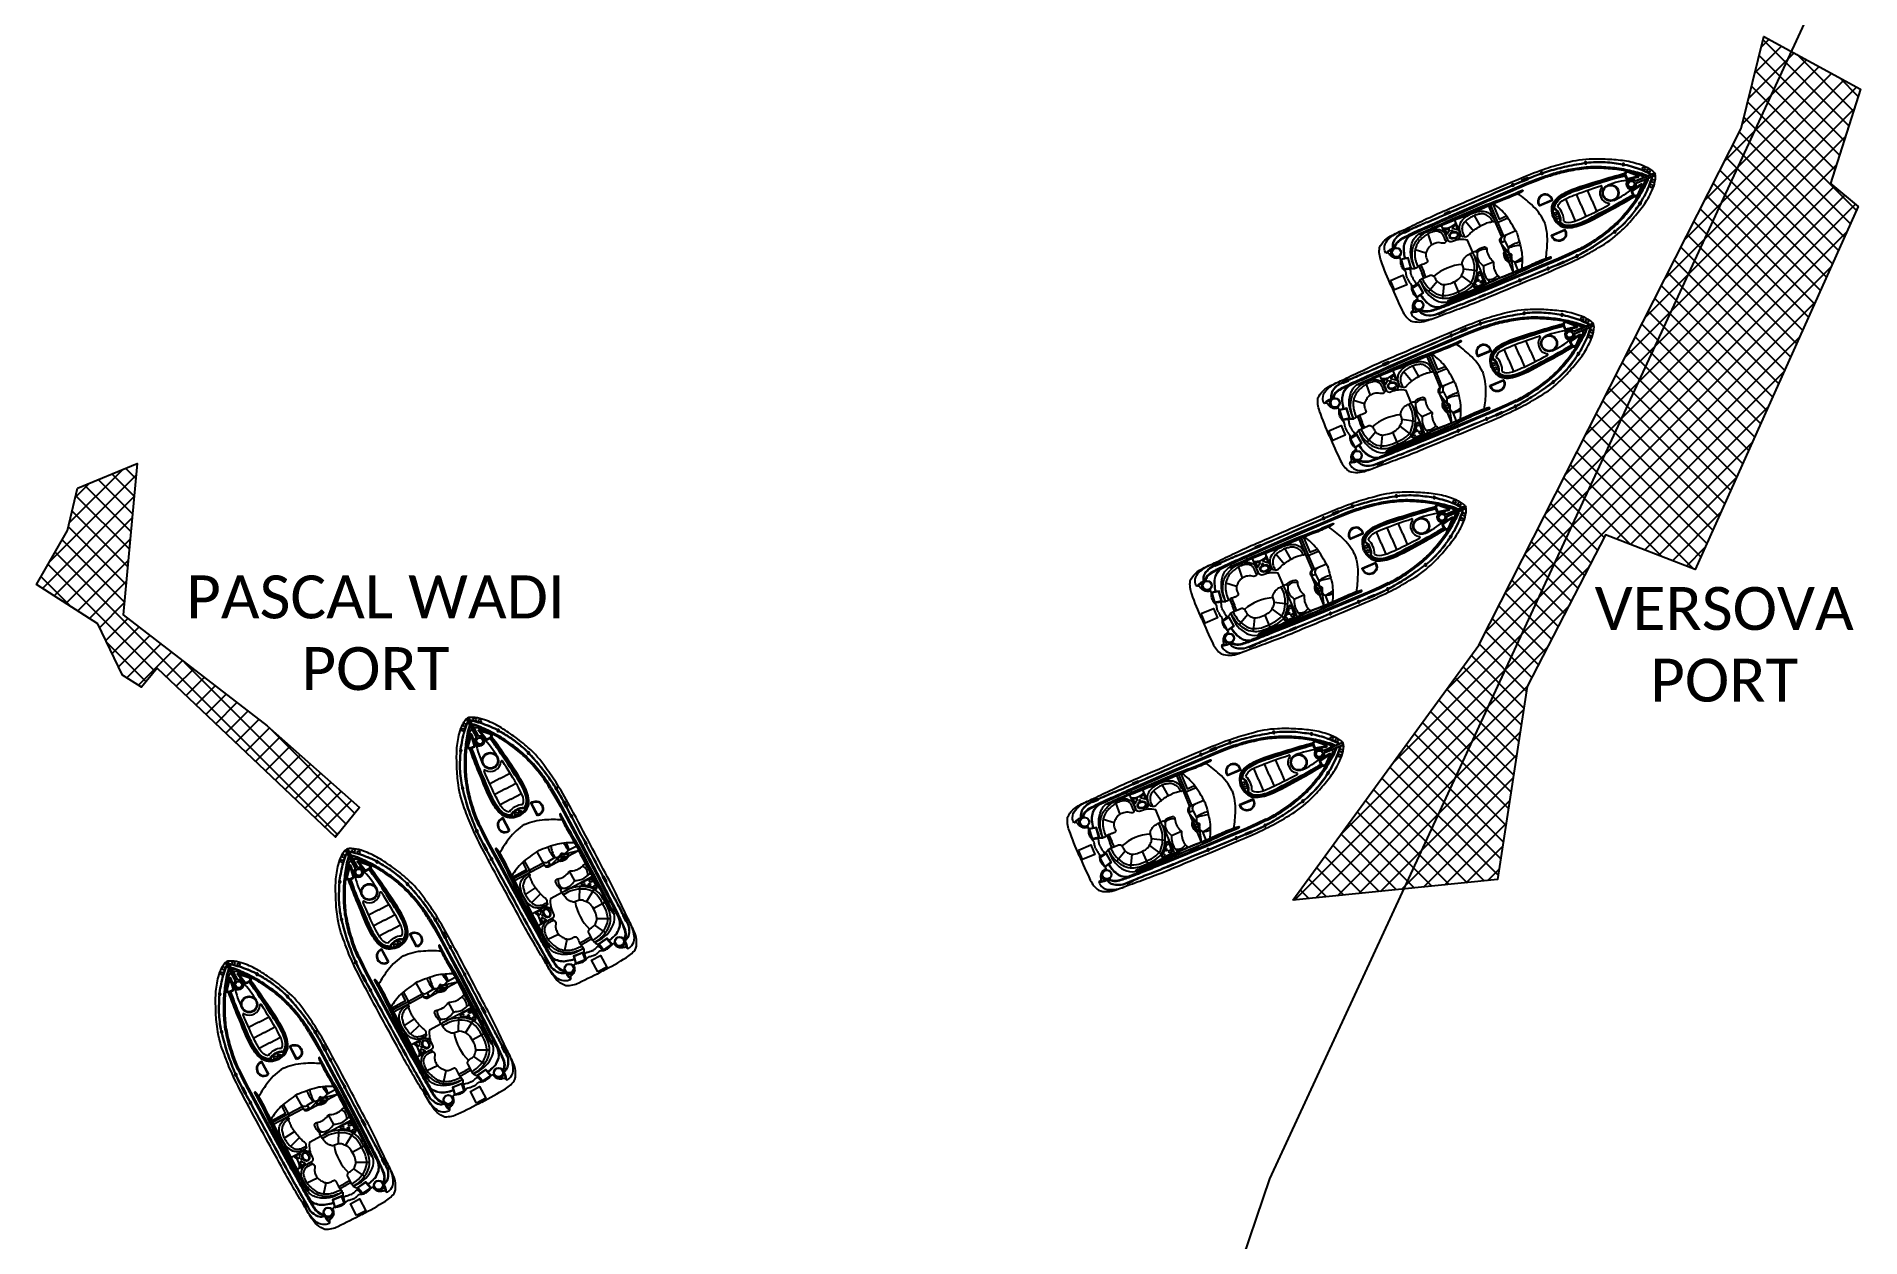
# Model space of a CAD drawing. Header units: metres. Extents: x 266585 to 279238, y 2117616 to 2127268.
# Drawn here: x 268556.5 to 268980.7, y 2117863.7 to 2118143 of the extents above; entities that cross this region are included whole.
import ezdxf

# ---------------------------------------------------------------- set-up
doc = ezdxf.new("R2010")
doc.units = ezdxf.units.M
for name, color, linetype in [('BOAT', 30, 'Continuous'), ('PORT', 5, 'Continuous'), ('PORT TEXT', 7, 'Continuous'), ('village', 3, 'Continuous')]:
    doc.layers.add(name, color=color, linetype=linetype)
doc.styles.get("Standard").update_dxf_attribs({"font": 'calibri.ttf'})

msp = doc.modelspace()

# ---------------------------------------------------------------- texts
at = {"layer": 'PORT TEXT', "char_height": 10, "attachment_point": 1}
for s, insert, width in [('\\pxqc;PASCAL WADI PORT', (268577.51, 2118017.66), 115.621), ('\\pxqc;VERSOVA PORT', (268914.69, 2118014.97), 68.636)]:
    msp.add_mtext(s, dxfattribs=dict(at, insert=insert, width=width))

# ---------------------------------------------------------------- blocks, each defined once
blk = doc.blocks.new('3')
for p, q in [((15968, 14767), (15462, 14767)), ((15968, 15258), (15484, 15258)), ((15968, 15258), (16453, 15258)), ((15968, 14767), (16474, 14767)), ((15968, 14277), (15461, 14277)), ((15968, 14277), (16475, 14277)), ((15259, 11285), (14484, 11285)), ((15259, 11192), (14484, 11192)), ((16111, 11240), (16111, 11048)), ((16111, 11048), (16516, 11165)), ((16111, 11048), (16509, 11048)), ((16707, 11116), (16547, 11058)), ((16716, 11090), (16575, 11038)), ((16600, 11048), (16882, 11048)), ((16767, 11090), (16913, 11037)), ((16776, 11116), (16940, 11056)), ((16949, 11180), (17451, 11048)), ((16973, 11048), (17451, 11048)), ((14615, 10476), (15123, 10528)), ((14686, 10050), (15190, 10197)), ((16709, 10005), (16709, 10459)), ((16160, 9828), (17451, 9828)), ((16498, 9195), (16786, 9687)), ((16732, 9000), (17261, 9307)), ((16846, 8619), (17397, 8623)), ((14565, 8385), (15056, 8357)), ((14966, 7645), (15271, 8006)), ((16554, 7976), (16809, 7478)), ((16782, 8178), (17280, 7902)), ((15658, 7614), (15968, 7614)), ((15665, 7521), (15968, 7521)), ((16200, 7614), (15968, 7614)), ((16200, 7521), (15968, 7521)), ((14685, 6707), (14679, 6695)), ((17251, 6707), (17257, 6695))]:
    blk.add_line(p, q)
for points in [[(15968, 6127, -0.01736), (14838, 6154, -0.12634), (14305, 6306, -0.172899), (14037, 6993, -0.013884), (14014, 7606, -0.008973), (13973, 8482, -0.01509), (13946, 9483, 0.002245), (13935, 11027, -0.003342), (13932, 12742, -0.016984), (13966, 13889, -0.024546), (14062, 14750, -0.067942), (14312, 15833, -0.033948), (14615, 16539, -0.022001), (14950, 17169, -0.042872), (15373, 17727, -0.059514), (15677, 17994, -0.046364), (15850, 18096, -0.104882), (15968, 18127, -0.104882)], [(14099, 8543, 0.006425), (14087, 9488, 0.002217), (14076, 11029, -0.003368), (14066, 12757, -0.024633), (14085, 13845, -0.015037), (14174, 14559, -0.025439), (14242, 14955, -0.013843), (14434, 15768, -0.040266), (14734, 16491, -0.016729), (15107, 17121, -0.029739), (15584, 17694, 0.01525), (15841, 17933, -0.132389), (15895, 17967, -0.028442), (15920, 17975, -0.028442)], [(14113, 8543, 0.006424), (14100, 9488, 0.002217), (14090, 11029, -0.003368), (14080, 12757, -0.024633), (14099, 13844, -0.015038), (14188, 14557, -0.025461), (14256, 14952, -0.013839), (14448, 15764, -0.040238), (14746, 16485, -0.016715), (15118, 17113, -0.029693), (15593, 17684, 0.015234), (15851, 17923, -0.134036), (15900, 17954, -0.024879), (15920, 17960, -0.024879)], [(14259, 13906, -0.031596), (14324, 14539, -0.004928), (14403, 14955, -0.02844), (14598, 15666, -0.042875), (14892, 16347, -0.035347), (15257, 16991, -0.024093), (15665, 17545, -0.079837), (15920, 17811)], [(14273, 13906, -0.031592), (14338, 14536, -0.004926), (14416, 14952, -0.028436), (14611, 15661, -0.042895), (14905, 16341, -0.035363), (15268, 16984, -0.024111), (15676, 17537, -0.077658), (15920, 17794, -0.077658)], [(14287, 13905, -0.031588), (14351, 14534, -0.004924), (14430, 14949, -0.028433), (14624, 15657, -0.042917), (14917, 16334, -0.035379), (15280, 16976, -0.02413), (15687, 17529, -0.075408), (15920, 17776, -0.075408)], [(14314, 13904, -0.031581), (14379, 14529, -0.00492), (14457, 14944, -0.028426), (14650, 15648, -0.042959), (14942, 16322, -0.035411), (15303, 16961, -0.028829), (15644, 17425, -0.092336), (15920, 17647, -0.080328)], [(15968, 6127, 0.01736), (17099, 6154, 0.12634), (17632, 6306, 0.172899), (17899, 6993, 0.013884), (17922, 7606, 0.008973), (17963, 8482, 0.01509), (17990, 9483, -0.002245), (18001, 11027, 0.003342), (18004, 12742, 0.016984), (17970, 13889, 0.024546), (17874, 14750, 0.067942), (17624, 15833, 0.033948), (17321, 16539, 0.022001), (16986, 17169, 0.042872), (16563, 17727, 0.059514), (16259, 17994, 0.046364), (16086, 18096, 0.104882), (15968, 18127, 0.104882)], [(17837, 8543, -0.006425), (17850, 9488, -0.002217), (17860, 11029, 0.003368), (17870, 12757, 0.024633), (17851, 13845, 0.015037), (17762, 14559, 0.025439), (17694, 14955, 0.013843), (17502, 15768, 0.040266), (17202, 16491, 0.016729), (16829, 17121, 0.029739), (16352, 17694, -0.01525), (16095, 17933, 0.132389), (16041, 17967, 0.028442), (16016, 17975, 0.028442)], [(17823, 8543, -0.006424), (17836, 9488, -0.002217), (17846, 11029, 0.003368), (17856, 12757, 0.024633), (17837, 13844, 0.015038), (17748, 14557, 0.025461), (17680, 14952, 0.013839), (17489, 15764, 0.040238), (17190, 16485, 0.016715), (16818, 17113, 0.029693), (16343, 17684, -0.015234), (16085, 17923, 0.134036), (16037, 17954, 0.024879), (16016, 17960, 0.024879)], [(17677, 13906, 0.031596), (17612, 14539, 0.004928), (17534, 14955, 0.02844), (17338, 15666, 0.042875), (17044, 16347, 0.035347), (16679, 16991, 0.024093), (16271, 17545, 0.079837), (16016, 17811)], [(17663, 13906, 0.031592), (17598, 14536, 0.004926), (17520, 14952, 0.028436), (17325, 15661, 0.042895), (17032, 16341, 0.035363), (16668, 16984, 0.024111), (16260, 17537, 0.077658), (16016, 17794, 0.077658)], [(17649, 13905, 0.031588), (17585, 14534, 0.004924), (17507, 14949, 0.028433), (17312, 15657, 0.042917), (17019, 16334, 0.035379), (16656, 16976, 0.02413), (16249, 17529, 0.075408), (16016, 17776, 0.075408)], [(17622, 13904, 0.031581), (17558, 14529, 0.00492), (17480, 14944, 0.028426), (17286, 15648, 0.042959), (16995, 16322, 0.035411), (16633, 16961, 0.028829), (16292, 17425, 0.092336), (16016, 17647, 0.080328)], [(15510, 16937), (15621, 16929, 0.382221), (15724, 16994), (15807, 17415, 0.786544), (15746, 17463), (15428, 17125, 0.616464), (15510, 16937, 3.844907)], [(16426, 16937), (16315, 16929, -0.382221), (16212, 16994), (16129, 17415, -0.786544), (16190, 17463), (16508, 17125, -0.616464), (16426, 16937, -3.844907)], [(14259, 13906), (14240, 13499), (14230, 13027), (14235, 12258), (14235, 11203), (14254, 9510, -0.002601), (14274, 8591, 0.004411), (14291, 7810, 0.013009), (14327, 7273, 0.113396), (14429, 6986, 0.146005), (14570, 6865, 1.595219)], [(14273, 13905), (14254, 13498), (14244, 13027), (14249, 12258), (14249, 11203), (14268, 9511, -0.002601), (14288, 8592, 0.004411), (14305, 7810, 0.013003), (14341, 7275, 0.113337), (14441, 6994, 0.144821), (14573, 6879, 0.138987)], [(14287, 13905), (14267, 13498), (14258, 13027), (14263, 12258), (14263, 11203), (14282, 9511, -0.002601), (14302, 8592, 0.00441), (14319, 7811, 0.012997), (14355, 7276, 0.113276), (14453, 7001, 0.142458), (14576, 6893, 0.142458)], [(14314, 13903), (14295, 13497), (14285, 13026), (14290, 12259), (14290, 11203), (14310, 9511, -0.002601), (14330, 8592, 0.00441), (14346, 7812, 0.002867), (14352, 7694, 0.002867)], [(15309, 13138), (15309, 13746, 0.483063), (14927, 13449, 0.50024), (15309, 13138, 0.418424)], [(16627, 13138), (16627, 13746, -0.483063), (17009, 13449, -0.50024), (16627, 13138, -0.418424)], [(17649, 13905), (17669, 13498), (17679, 13027), (17674, 12258), (17674, 11203), (17654, 9511, 0.002601), (17634, 8592, -0.00441), (17618, 7811, -0.012997), (17581, 7276, -0.113276), (17484, 7001, -0.142458), (17360, 6893, -0.142458)], [(17663, 13905), (17683, 13498), (17692, 13027), (17687, 12258), (17687, 11203), (17668, 9511, 0.002601), (17648, 8592, -0.004411), (17631, 7810, -0.013003), (17595, 7275, -0.113337), (17495, 6994, -0.144821), (17363, 6879, -0.138987)], [(17677, 13906), (17696, 13499), (17706, 13027), (17701, 12258), (17701, 11203), (17682, 9510, 0.002601), (17662, 8591, -0.004411), (17645, 7810, -0.013009), (17609, 7273, -0.113396), (17507, 6986, -0.146005), (17366, 6865, -1.595219)], [(17622, 13903), (17641, 13497), (17651, 13026), (17646, 12259), (17646, 11203), (17627, 9511, 0.002601), (17606, 8592, -0.00441), (17590, 7812, -0.002867), (17584, 7694, -0.002867)], [(15968, 13072, 0.096403), (15128, 12858, 0.040538), (14488, 12513, 1.92312)], [(15968, 13072, -0.096403), (16808, 12858, -0.040538), (17448, 12513, -1.92312)], [(15703, 7337), (15453, 7337, -0.202722), (14593, 7704, -0.178768), (14419, 8123, 0.010028), (14401, 8982, -0.005356), (14389, 10399, -0.016605), (14407, 11545, 0.018921), (14421, 12735, -0.925873), (14467, 12742, -0.041202), (14487, 12530, -0.024461), (14489, 11848, 0.012888), (14496, 10534, -0.019359), (14481, 9766, 0.002375), (14464, 8876, -0.006386), (14468, 8310, -0.013656), (14465, 8083, -0.862706), (14422, 8078, 0.648089)], [(14436, 8081, -0.016488), (14433, 8123, 0.010023), (14415, 8982, -0.005356), (14403, 10399, -0.016607), (14421, 11545, 0.018921), (14435, 12735, 0.01143), (14435, 12736, -0.913283), (14454, 12739, -0.041174), (14474, 12530, -0.024478), (14475, 11849, 0.012889), (14483, 10534, -0.019362), (14468, 9766, 0.002377), (14450, 8876, -0.006391), (14454, 8310, -0.013664), (14452, 8084, 0.000701), (14452, 8084, -0.819976), (14436, 8081, -0.819976)], [(16209, 7337), (16484, 7337, 0.202722), (17343, 7704, 0.178768), (17517, 8123, -0.010028), (17535, 8982, 0.005356), (17547, 10399, 0.016605), (17529, 11545, -0.018921), (17515, 12735, 0.925873), (17469, 12742, 0.041202), (17449, 12530, 0.024461), (17448, 11848, -0.012888), (17440, 10534, 0.019359), (17455, 9766, -0.002375), (17473, 8876, 0.006386), (17468, 8310, 0.013656), (17471, 8083, 0.862706), (17514, 8078, -0.648089)], [(17500, 8081, 0.016488), (17503, 8123, -0.010023), (17522, 8982, 0.005356), (17533, 10399, 0.016607), (17516, 11545, -0.018921), (17501, 12735, -0.01143), (17501, 12736, 0.913283), (17482, 12739, 0.041174), (17463, 12530, 0.024478), (17461, 11849, -0.012889), (17454, 10534, 0.019362), (17469, 9766, -0.002377), (17486, 8876, 0.006391), (17482, 8310, 0.013664), (17485, 8084, -0.000701), (17485, 8084, 0.819976), (17500, 8081, 0.819976)], [(15968, 11837, 0.033687), (15117, 11708, 0.051879), (14484, 11431, 1.92312)], [(15890, 11827), (15890, 11428, 0.462925), (16111, 11240), (16433, 11260)], [(15968, 11837, -0.033687), (16819, 11708, -0.051879), (17452, 11431, -1.92312)], [(15890, 11428), (15890, 11255, 0.545737), (16111, 11112, 0.282905)], [(15890, 11255), (15890, 11192, 0.516839), (16111, 11048, 0.282905)], [(16029, 9960, -0.164009), (15991, 10360, -0.407559), (16120, 10414, 0.20466), (16640, 10437, -0.28657), (16778, 10441, 0.198759), (17315, 10404, -0.45148), (17447, 10380, -1.463971)], [(16017, 9822, -0.291269), (16031, 9962, -0.299867), (16120, 9974, 0.273478), (16640, 9983, -0.28657), (16778, 9987, 0.198759), (17315, 9951, -0.45148), (17447, 9926, -1.463971)], [(16017, 9822), (15456, 9822, 0.158322), (15267, 9218, -0.417676), (15128, 9062), (14467, 9062)], [(14478, 9640), (15066, 9640, -0.406088), (15274, 9347)], [(16209, 7337), (16201, 7447), (16199, 7780, -0.448043), (16355, 7939, 0.025561), (16524, 7967, 0.15676), (16694, 8068, 0.144288), (16785, 8185, 0.079427), (16845, 8458, 0.054179), (16830, 8771, 0.127294), (16729, 9003, -0.025195), (16615, 9133, 0.112656), (16496, 9195, 0.061652), (16330, 9221, -0.222278), (16204, 9276, -0.049109), (16118, 9377, -0.09997), (16052, 9503, -0.045992), (16023, 9712), (16017, 9822)], [(14099, 8543, -0.002942), (14109, 7856, 0.002013), (14118, 7419, 0.130442), (14196, 7108, 0.261246), (14560, 6796, 0.209197)], [(14113, 8543, -0.002941), (14123, 7857, 0.002014), (14132, 7419, 0.130992), (14209, 7113, 0.261832), (14563, 6810, 0.261832)], [(17823, 8543, 0.002941), (17813, 7857, -0.002014), (17804, 7419, -0.130992), (17728, 7113, -0.261832), (17373, 6810, -0.261832)], [(17837, 8543, 0.002942), (17827, 7856, -0.002013), (17818, 7419, -0.130442), (17740, 7108, -0.261246), (17376, 6796, -0.209197)], [(15148, 7123, -0.043334), (14832, 7204, -0.18333), (14416, 7523, -0.123985), (14329, 7900, 0.015377), (14309, 8173)], [(15145, 7110, -0.043195), (14828, 7191, -0.183415), (14404, 7516, -0.094511), (14319, 7806)], [(16789, 7123, 0.043334), (17104, 7204, 0.18333), (17520, 7523, 0.123985), (17607, 7900, -0.015377), (17627, 8173)], [(16792, 7110, 0.043195), (17108, 7191, 0.183415), (17532, 7516, 0.094511), (17617, 7806)], [(14623, 6459, -0.164393), (14408, 6486, -0.188684), (14159, 6722, -0.10758), (14019, 7335)], [(17313, 6459, 0.164393), (17529, 6486, 0.188684), (17777, 6722, 0.10758), (17917, 7335)]]:
    blk.add_lwpolyline(points, format="xyb")
for points in [[(15920, 17243), (15920, 18087)], [(15920, 18087), (15920, 17236)], [(16016, 18087), (16016, 17236)], [(16016, 17243), (16016, 18087)], [(14061, 13154), (14037, 13154), (14037, 12891), (14063, 12891)], [(14076, 12891), (14095, 12891), (14095, 13154), (14075, 13154)], [(17860, 12891), (17842, 12891), (17842, 13154), (17862, 13154)], [(17875, 13154), (17899, 13154), (17899, 12891), (17874, 12891)], [(14515, 11449), (14515, 11377), (15160, 11377), (15160, 11717)], [(15890, 11192), (15259, 11192), (15259, 11737)], [(15890, 11285), (15259, 11285)], [(17067, 11264), (17452, 11259)], [(14086, 9609), (14068, 9609), (14068, 9357), (14090, 9357)], [(14104, 9357), (14117, 9357), (14117, 9609), (14100, 9609)], [(17833, 9357), (17819, 9357), (17819, 9609), (17836, 9609)], [(17850, 9609), (17868, 9609), (17868, 9357), (17846, 9357)], [(14111, 7762), (14086, 7762), (14086, 7507), (14116, 7507)], [(14130, 7507), (14139, 7507), (14139, 7762), (14125, 7762)], [(17806, 7507), (17797, 7507), (17797, 7762), (17812, 7762)], [(17825, 7762), (17850, 7762), (17850, 7507), (17820, 7507)]]:
    blk.add_lwpolyline(points)
for points in [[(15512, 16972), (15626, 16964, 0.383069), (15690, 17002), (15774, 17428, 0.853636), (15769, 17437), (15454, 17102, 0.613527)], [(16424, 16972), (16311, 16964, -0.383069), (16246, 17002), (16162, 17428, -0.853636), (16167, 17437), (16482, 17102, -0.613527)], [(15282, 13161), (15282, 13724, 0.460147), (14955, 13448, 0.47706)], [(16654, 13161), (16654, 13724, -0.460147), (16981, 13448, -0.47706)], [(16942, 9799, 0.917705), (16944, 9656, -0.209704), (17282, 9330, 0.850912), (17403, 9348), (17403, 9679, 0.435659), (17310, 9777)]]:
    blk.add_lwpolyline(points, format="xyb", close=True)
for points in [[(14753, 9417), (14668, 9620), (14885, 9592)], [(14753, 9310), (14668, 9108), (14885, 9136)], [(15542, 6884), (15602, 7202), (15175, 7247), (15104, 6927)], [(15531, 6898), (15586, 7190), (15186, 7232), (15121, 6939)], [(16394, 6884), (16334, 7202), (16761, 7247), (16832, 6927)], [(16405, 6898), (16351, 7190), (16751, 7232), (16815, 6939)], [(15751, 6190), (15751, 6747), (16185, 6747), (16185, 6190)]]:
    blk.add_lwpolyline(points, close=True)
for centre, radius in [((15572, 17779), 56.4), ((15730, 17935), 62.8), ((16206, 17935), 62.8), ((16365, 17779), 56.4), ((15955, 17042), 139), ((15982, 17042), 139), ((15968, 16104), 341), ((15968, 16104), 341), ((15968, 16104), 314), ((15968, 16104), 314), ((15874, 13634), 55), ((16063, 13634), 55), ((14851, 9364), 29.4), ((16957, 9728), 54.8), ((17179, 9578), 35.5), ((17302, 9689), 54.8), ((17339, 9377), 54.8), ((14772, 6883), 196), ((14772, 6883), 182), ((17164, 6883), 196), ((17164, 6883), 182)]:
    blk.add_circle(centre, radius)
for centre, radius, start, end in [((15968, 18020), 82.1, 53.90736, 126.09264), ((15968, 18020), 82.1, 53.90736, 126.09264), ((15081, 17062), 42.7, 70.23043, 225.37248), ((15081, 17062), 42.7, 244.01024, 51.59266), ((19250, 16002), 3624, 163.32738, 178.39819), ((15955, 17042), 204, 99.88397, 72.33353), ((15982, 17042), 204, 107.66647, 80.11603), ((12687, 16002), 3624, 1.60181, 16.67262), ((16856, 17062), 42.7, 128.40734, 295.98976), ((16856, 17062), 42.7, 314.62752, 109.76957), ((14404, 15632), 42.7, 81.61585, 249.71152), ((14404, 15632), 42.7, 268.34658, 62.98079), ((15568, 15839), 36.3, 29.19461, 175.66235), ((15956, 16061), 410, 209.93923, 271.74035), ((15981, 16061), 410, 268.25965, 330.06077), ((16368, 15839), 36.3, 4.33765, 150.80539), ((17533, 15632), 42.7, 117.01921, 271.65342), ((17533, 15632), 42.7, 290.28848, 98.38415), ((14085, 13775), 42.7, 91.31956, 261.72615), ((14085, 13775), 42.7, 280.38504, 72.66067), ((15916, 13389), 521, 84.27352, 120.87586), ((15910, 13368), 414, 81.28846, 129.03821), ((15910, 13368), 386, 81.28846, 132.49558), ((16027, 13368), 414, 50.96179, 98.71154), ((16020, 13389), 521, 59.12414, 95.72648), ((16027, 13368), 386, 47.50442, 98.71154), ((17852, 13775), 42.7, 107.33933, 259.61496), ((17852, 13775), 42.7, 278.27385, 88.68044), ((14070, 12461), 42.7, 95.0301, 265.12922), ((14070, 12461), 42.7, 283.78939, 76.36993), ((17866, 12461), 42.7, 103.63007, 256.21061), ((17866, 12461), 42.7, 274.87078, 84.9699), ((16746, 11816), 638, 240.62497, 253.97599), ((16746, 11816), 638, 259.94911, 264.18902), ((16902, 11220), 223, 176.11544, 176.38475), ((16902, 11220), 223, 185.60252, 211.59538), ((16742, 11222), 62.3, 10.8023, 169.14786), ((16741, 11103), 29.9, 180, 0), ((16581, 11220), 223, 328.40462, 356.0447), ((16746, 11816), 638, 274.90249, 281.24181), ((16581, 11220), 223, 3.61525, 3.88456), ((16746, 11816), 638, 285.4342, 300.19), ((17857, 11177), 42.7, 101.222, 257.47113), ((17857, 11177), 42.7, 276.09534, 82.5978), ((16458, 10167), 404, 143.20002, 207.40418), ((16960, 10167), 404, 326.62445, 34.77194), ((14111, 9364), 562, 327.46856, 29.35604), ((18206, 8564), 2009, 160.89952, 198.3721), ((15190, 6739), 633, 165.99567, 206.33128), ((14772, 6883), 238, 225.77259, 10.67419), ((14772, 6883), 210, 243.7243, 10.67419), ((17164, 6883), 238, 169.32581, 314.22741), ((17164, 6883), 210, 169.32581, 296.2757), ((16746, 6739), 633, 333.66872, 14.00433), ((15233, 6626), 633, 172.12538, 195.35791), ((16703, 6626), 633, 344.64209, 7.87462)]:
    blk.add_arc(centre, radius, start, end)
for start_param, end_param in [(0.830012, 1.576846), (4.712389, 5.232342)]:
    blk.add_ellipse((16750, 11264), major_axis=(0, 745), ratio=0.425319, start_param=start_param, end_param=end_param)
for centre, major_axis, ratio in [((16741, 11103), (254, 0), 0.533092), ((15045, 9368), (9, 195), 0.758117)]:
    blk.add_ellipse(centre, major_axis=major_axis, ratio=ratio)
for points, knots in [([(15968, 13487), (15732, 13507), (15484, 13592), (15248, 14016), (15219, 14267), (15199, 14975), (15273, 15428), (15346, 16250), (15392, 16600), (15444, 16963)], [0, 0, 0, 0, 0.0462196, 0.0462196, 0.0924392, 0.0924392, 0.1947325, 0.1947325, 0.2709084, 0.2709084, 0.2709084, 0.2709084]), ([(15969, 13501), (15726, 13521), (15478, 13616), (15250, 14057), (15229, 14313), (15218, 15025), (15289, 15480), (15364, 16281), (15407, 16611), (15456, 16954)], [0, 0, 0, 0, 0.0480884, 0.0480884, 0.0961768, 0.0961768, 0.1985377, 0.1985377, 0.2704106, 0.2704106, 0.2704106, 0.2704106]), ([(15649, 13652), (15601, 13675), (15412, 13793), (15236, 14361), (15332, 15175), (15389, 16086), (15474, 16690), (15509, 16937)], [0.0234044, 0.0234044, 0.0234044, 0.0234044, 0.0350942, 0.0739111, 0.138251, 0.2165713, 0.2709084, 0.2709084, 0.2709084, 0.2709084]), ([(15973, 13542), (15725, 13563), (15488, 13664), (15279, 14119), (15266, 14382), (15267, 15105), (15336, 15571), (15414, 16347), (15454, 16644), (15496, 16939)], [0, 0, 0, 0, 0.0508337, 0.0508337, 0.1016674, 0.1016674, 0.2060328, 0.2060328, 0.2709084, 0.2709084, 0.2709084, 0.2709084]), ([(15649, 13689), (15563, 13734), (15491, 13794), (15341, 14062), (15312, 14307), (15306, 14741), (15331, 14954), (15389, 15603), (15418, 16042), (15493, 16627), (15515, 16780), (15537, 16933)], [0.0248254, 0.0248254, 0.0248254, 0.0248254, 0.0474598, 0.0474598, 0.0949196, 0.0949196, 0.1423794, 0.1423794, 0.237299, 0.237299, 0.2709084, 0.2709084, 0.2709084, 0.2709084]), ([(15963, 13542), (16212, 13563), (16448, 13664), (16658, 14119), (16670, 14382), (16669, 15105), (16600, 15571), (16522, 16347), (16482, 16644), (16441, 16939)], [0, 0, 0, 0, 0.0508337, 0.0508337, 0.1016674, 0.1016674, 0.2060328, 0.2060328, 0.2709084, 0.2709084, 0.2709084, 0.2709084]), ([(15967, 13501), (16210, 13521), (16458, 13616), (16686, 14057), (16707, 14313), (16718, 15025), (16647, 15480), (16572, 16281), (16529, 16611), (16480, 16954)], [0, 0, 0, 0, 0.0480884, 0.0480884, 0.0961768, 0.0961768, 0.1985377, 0.1985377, 0.2704106, 0.2704106, 0.2704106, 0.2704106]), ([(15968, 13487), (16204, 13507), (16453, 13592), (16688, 14016), (16717, 14267), (16737, 14975), (16664, 15428), (16591, 16250), (16544, 16600), (16493, 16963)], [0, 0, 0, 0, 0.0462196, 0.0462196, 0.0924392, 0.0924392, 0.1947325, 0.1947325, 0.2709084, 0.2709084, 0.2709084, 0.2709084]), ([(16287, 13652), (16335, 13675), (16525, 13793), (16700, 14361), (16604, 15175), (16547, 16086), (16462, 16690), (16427, 16937)], [0.0234044, 0.0234044, 0.0234044, 0.0234044, 0.0350942, 0.0739111, 0.138251, 0.2165713, 0.2709084, 0.2709084, 0.2709084, 0.2709084]), ([(16287, 13689), (16373, 13734), (16445, 13794), (16596, 14062), (16624, 14307), (16630, 14741), (16605, 14954), (16547, 15603), (16518, 16042), (16443, 16627), (16421, 16780), (16400, 16933)], [0.0248254, 0.0248254, 0.0248254, 0.0248254, 0.0474598, 0.0474598, 0.0949196, 0.0949196, 0.1423794, 0.1423794, 0.237299, 0.237299, 0.2709084, 0.2709084, 0.2709084, 0.2709084]), ([(15649, 13836), (15408, 13994), (15463, 14437), (15459, 14880), (15499, 15460), (15532, 15842)], [0.0313661, 0.0313661, 0.0313661, 0.0313661, 0.1084744, 0.1084744, 0.1920729, 0.1920729, 0.1920729, 0.1920729]), ([(16287, 13836), (16528, 13994), (16473, 14437), (16478, 14880), (16438, 15460), (16404, 15842)], [0.0313661, 0.0313661, 0.0313661, 0.0313661, 0.1084744, 0.1084744, 0.1920729, 0.1920729, 0.1920729, 0.1920729]), ([(16967, 11103), (16967, 11131), (16932, 11170), (16732, 11234), (16533, 11172), (16501, 11059), (16647, 10979), (16901, 11012), (16967, 11066), (16967, 11103)], [0, 0, 0, 0, 1.031451, 1.031451, 2.992455, 2.992455, 4.95346, 4.95346, 6.283185, 6.283185, 6.283185, 6.283185]), ([(15052, 9535), (14987, 9538), (14916, 9443), (14934, 9243), (15011, 9180), (15140, 9235), (15185, 9361), (15132, 9502), (15091, 9534), (15052, 9535)], [0, 0, 0, 0, 1.743273, 1.743273, 3.486547, 3.486547, 5.22982, 5.22982, 6.283185, 6.283185, 6.283185, 6.283185]), ([(16201, 7447), (16516, 7472), (16799, 7555), (17218, 7923), (17295, 8203), (17283, 8817), (17280, 9139), (16921, 9535), (16618, 9678), (16234, 9723), (16133, 9718), (16023, 9712)], [0, 0, 0, 0, 0.0684102, 0.0684102, 0.1368204, 0.1368204, 0.2052306, 0.2052306, 0.2736407, 0.2736407, 0.2974604, 0.2974604, 0.2974604, 0.2974604]), ([(15968, 7083), (15929, 7084), (15864, 7085), (15768, 7105), (15689, 7142), (15639, 7120), (15620, 7111)], [0, 0, 0, 0, 0.00840925, 0.01405459, 0.02148076, 0.02583256, 0.02583256, 0.02583256, 0.02583256]), ([(15968, 7083), (16007, 7084), (16072, 7085), (16168, 7105), (16247, 7142), (16297, 7120), (16316, 7111)], [0, 0, 0, 0, 0.00840925, 0.01405459, 0.02148076, 0.02583256, 0.02583256, 0.02583256, 0.02583256])]:
    blk.add_open_spline(points, degree=3, knots=knots)
for points in [[(16384, 11788), (16361, 11630), (16361, 11448), (16406, 11260)], [(17133, 11590), (17134, 11485), (17123, 11373), (17096, 11260)]]:
    blk.add_open_spline(points, degree=3)
for points in [[(15046, 11077), (15099, 11081), (15166, 11095), (15162, 11159), (15052, 11172), (14839, 11120), (14632, 10955), (14528, 10686), (14498, 10423), (14541, 10108), (14677, 9833), (14836, 9713), (15089, 9658), (15202, 9664), (15248, 9693), (15224, 9747), (15165, 9753), (14962, 9778), (14826, 9849), (14723, 9975), (14661, 10121), (14625, 10316), (14616, 10504), (14645, 10676), (14703, 10848), (14826, 10978), (14985, 11065), (15046, 11077)], [(15242, 9728), (15284, 9784), (15301, 9859), (15256, 9987), (15219, 10089), (15176, 10257), (15125, 10513), (15113, 10650), (15108, 10792), (15116, 10904), (15133, 11003), (15134, 11082)], [(16209, 7337), (16522, 7376), (16865, 7508), (17113, 7684), (17315, 7972), (17390, 8261), (17396, 8665), (17355, 9089), (17199, 9393), (16901, 9625), (16608, 9762), (16270, 9827), (16017, 9822)], [(15136, 8973), (15186, 8923), (15176, 8825), (15107, 8721), (15061, 8595), (15050, 8401), (15082, 8264), (15183, 8106), (15276, 8002), (15438, 7944), (15553, 7941), (15632, 7930), (15661, 7872), (15664, 7739), (15672, 7484), (15681, 7356), (15539, 7346), (15273, 7387), (15079, 7462), (14874, 7581), (14702, 7758), (14590, 7948), (14518, 8142), (14475, 8343), (14471, 8559), (14511, 8775), (14572, 8883), (14659, 8974), (14821, 9056), (14930, 9062), (15065, 9062), (15139, 9040), (15136, 8973), (15072, 8963), (14926, 8967), (14800, 8947), (14687, 8877), (14611, 8786), (14574, 8652), (14564, 8398), (14608, 8189), (14676, 8002), (14755, 7851), (14833, 7757), (14949, 7656), (15107, 7567), (15233, 7520), (15384, 7487), (15510, 7473), (15599, 7466), (15666, 7458), (15685, 7420)], [(15968, 6876), (15852, 6882), (15776, 6899), (15676, 6923), (15593, 6891), (15412, 6853), (15219, 6882), (15120, 6923), (15057, 6932), (14965, 6919)], [(15703, 7337), (15662, 7244), (15622, 7119), (15577, 6884)], [(15968, 6876), (16084, 6882), (16160, 6899), (16260, 6923), (16343, 6891), (16524, 6853), (16718, 6882), (16816, 6923), (16880, 6932), (16971, 6919)], [(16209, 7337), (16274, 7244), (16314, 7119), (16359, 6884)], [(14949, 6725), (14889, 6660), (14751, 6592), (14670, 6567), (14631, 6512), (14623, 6459)], [(16987, 6725), (17047, 6660), (17185, 6592), (17266, 6567), (17305, 6512), (17313, 6459)]]:
    blk.add_spline(points, degree=3)

# ---------------------------------------------------------------- hatches: boundary and pattern name
at = {"layer": 'PORT'}
h = msp.add_hatch(dxfattribs=at)
h.set_pattern_fill('ANSI37', color=256)
h.paths.add_polyline_path([(268980.17, 2118103.48), (268973.76, 2118108.82), (268980.71, 2118130.72), (268958.25, 2118143.01), (268952.91, 2118121.64), (268891.96, 2118001.43), (268848.66, 2117942.13), (268896.24, 2117946.93), (268903.19, 2117991.81), (268921.36, 2118027.08), (268942.21, 2118019.06)])
h = msp.add_hatch(dxfattribs=at)
h.set_pattern_fill('ANSI37', color=256)
h.paths.add_polyline_path([(268576.65, 2118008.47), (268579.93, 2118043.72), (268565.99, 2118037.98), (268563.7, 2118028.14), (268556.48, 2118015.52), (268570.76, 2118006.44), (268576.5, 2117994.47), (268580.93, 2117991.68), (268584.54, 2117996.11), (268626.04, 2117956.76), (268631.62, 2117963.65), (268610.13, 2117982.67)])

# ---------------------------------------------------------------- linework, layer by layer
at = {"layer": 'PORT', "flags": 128}
for points in [[(268848.66, 2117942.13), (268891.96, 2118001.43), (268952.91, 2118121.64), (268958.25, 2118143.01), (268980.71, 2118130.72), (268973.76, 2118108.82), (268980.17, 2118103.48), (268942.21, 2118019.06), (268921.36, 2118027.08), (268903.19, 2117991.81), (268896.24, 2117946.93)], [(268565.99, 2118037.98), (268579.93, 2118043.72), (268576.65, 2118008.47), (268610.13, 2117982.67), (268631.62, 2117963.65), (268626.04, 2117956.76), (268584.54, 2117996.11), (268580.93, 2117991.68), (268576.5, 2117994.47), (268570.76, 2118006.44), (268556.48, 2118015.52), (268563.7, 2118028.14)]]:
    msp.add_lwpolyline(points, close=True, dxfattribs=at)
at = {"layer": 'village', "color": 3}
msp.add_polyline3d([(269068.67, 2125976.26, 0), (269064.21, 2125873.68, 0), (269403.19, 2125744.33, 0), (269537, 2125722.03, 0), (269630.67, 2125619.44, 0), (269612.83, 2125432.11, 0), (269670.81, 2125338.44, 0), (269840.3, 2125284.92, 0), (269840.3, 2125079.75, 0), (270232.8, 2124874.58, 0), (271066.88, 2124896.88, 0), (271606.57, 2124531.13, 0), (271624.41, 2124424.09, 0), (271718.08, 2124290.28, 0), (271762.68, 2124250.14, 0), (271767.14, 2124085.11, 0), (271914.33, 2123946.84, 0), (272039.22, 2124156.47, 0), (272039.22, 2124276.9, 0), (272213.17, 2124285.82, 0), (272440.64, 2124459.77, 0), (272748.4, 2124428.55, 0), (272953.58, 2124383.94, 0), (273156.96, 2124290.28, 0), (273264.01, 2124102.95, 0), (273344.3, 2123964.68, 0), (273415.66, 2123924.54, 0), (273451.34, 2123808.57, 0), (273625.29, 2123821.95, 0), (273607.45, 2123763.97, 0), (274013.34, 2123768.43, 0), (274053.48, 2124201.07, 0), (274365.7, 2124196.61, 0), (274379.08, 2123866.55, 0), (274312.18, 2123857.63, 0), (274316.64, 2123639.08, 0), (274512.89, 2123621.24, 0), (274624.4, 2123697.06, 0), (274985.68, 2123710.44, 0), (274981.22, 2123576.63, 0), (275092.73, 2123420.52, 0), (275213.15, 2123344.7, 0), (275324.66, 2123309.02, 0), (275456.68, 2123309.02, 0), (275492.37, 2123585.55, 0), (275737.68, 2123581.09, 0), (275791.21, 2123607.86, 0), (276500.39, 2123607.86, 0), (276620.82, 2123532.03, 0), (276776.93, 2123478.51, 0), (277006.63, 2123491.89, 0), (277363.45, 2123451.75, 0), (277885.31, 2123449.96, 0), (278135.08, 2123347.38, 0), (278349.18, 2123284.93, 0), (278532.05, 2123249.25, 0), (278755.06, 2123213.57, 0), (278911.17, 2123102.06, 0), (279022.68, 2122941.49, 0), (279085.12, 2122807.68, 0), (279156.49, 2122705.09, 0), (279223.39, 2122660.49, 0), (279181.99, 2122370.03, 0), (279238.38, 2122130.39, 0), (279125.6, 2121637, 0), (278871.86, 2121397.36, 0), (278364.38, 2120354.2, 0), (278390.65, 2120266.63, 0), (278258.63, 2120238.32, 0), (278109.95, 2120125.33, 0), (277913.7, 2120119.38, 0), (277717.45, 2120190.75, 0), (277443.89, 2120279.95, 0), (277081.12, 2120416.73, 0), (276855.13, 2120535.67, 0), (276694.56, 2120678.4, 0), (276587.51, 2120833.03, 0), (276492.36, 2121029.28, 0), (276474.52, 2121249.32, 0), (276462.62, 2121641.82, 0), (275927.39, 2121588.3, 0), (275671.67, 2121618.04, 0), (275213.75, 2121516.94, 0), (274898.55, 2121481.25, 0), (274880.71, 2121576.41, 0), (274714.19, 2121588.3, 0), (274654.72, 2121677.51, 0), (274642.83, 2121826.18, 0), (274506.05, 2121802.39, 0), (274333.58, 2121748.87, 0), (274155.17, 2121701.29, 0), (273994.6, 2121701.29, 0), (273881.61, 2121772.66, 0), (273756.72, 2121867.81, 0), (273524.79, 2121903.49, 0), (273322.59, 2121986.75, 0), (273007.39, 2122028.38, 0), (272698.15, 2122046.22, 0), (272588.13, 2122067.63, 0), (272534.6, 2122109.26, 0), (272463.24, 2122115.21, 0), (272385.93, 2121996.27, 0), (271761.49, 2121972.48, 0), (271737.7, 2121776.23, 0), (271666.34, 2121645.39, 0), (271577.13, 2121556.19, 0), (271452.24, 2121466.98, 0), (271333.3, 2121312.36, 0), (271297.62, 2121026.9, 0), (270441.24, 2120199.07, 0), (269781.12, 2119533, 0), (269461.77, 2119114.33, 0), (269241.73, 2118870.5, 0), (269110.89, 2118573.15, 0), (269027.63, 2118275.8, 0), (268843.27, 2117877.35, 0), (268754.07, 2117615.68, 0), (268581.6, 2117669.2, 0), (268391.3, 2117740.56, 0), (268385.35, 2118085.49, 0), (268290.2, 2118061.71, 0), (268230.73, 2117996.29, 0), (268129.63, 2118002.23, 0), (268010.69, 2118103.33, 0), (267814.44, 2118269.85, 0), (267701.44, 2118323.37, 0), (267487.35, 2118311.48, 0), (267427.88, 2118305.53, 0), (267457.61, 2118834.82, 0), (267356.51, 2119031.07, 0), (267268.5, 2119176.18, 0), (267143.61, 2119301.07, 0), (267054.4, 2119360.54, 0), (266971.15, 2119378.38, 0), (266965.2, 2119640.05, 0), (266917.62, 2119717.36, 0), (266834.36, 2119770.88, 0), (266697.58, 2119794.67, 0), (266733.26, 2119877.93, 0), (266810.58, 2119937.4, 0), (266899.78, 2119961.19, 0), (266893.83, 2120187.18, 0), (266810.58, 2120312.07, 0), (266703.53, 2120395.32, 0), (266632.16, 2120508.32, 0), (266655.95, 2120627.26, 0), (266679.74, 2120793.78, 0), (266935.46, 2120793.78, 0), (267006.83, 2120722.41, 0), (267096.03, 2120698.62, 0), (267197.13, 2120722.41, 0), (267316.07, 2120871.09, 0), (267435.02, 2121079.23, 0), (267536.12, 2121156.55, 0), (267655.06, 2121210.07, 0), (267839.41, 2121239.8, 0), (267904.83, 2121254.08, 0), (268225.97, 2122152.08, 0), (268220.02, 2122627.84, 0), (268261.65, 2123038.19, 0), (268225.97, 2123216.6, 0), (268190.29, 2123335.54, 0), (268208.13, 2123496.11, 0), (268267.6, 2123644.79, 0), (268291.39, 2123716.15, 0), (268303.28, 2123977.82, 0), (268059.45, 2123971.87, 0), (267898.88, 2123930.25, 0), (267791.84, 2123733.99, 0), (267702.63, 2123668.58, 0), (267553.96, 2123638.84, 0), (267494.49, 2123656.68, 0), (267417.17, 2123745.89, 0), (267357.7, 2123757.78, 0), (267274.45, 2123745.89, 0), (267131.72, 2123728.05, 0), (267060.35, 2123662.63, 0), (266965.2, 2123662.63, 0), (266870.05, 2123728.05, 0), (266763, 2123781.57, 0), (266715.42, 2123876.72, 0), (266786.79, 2124061.08, 0), (266810.58, 2124348.92, 0), (266870.05, 2124467.86, 0), (267000.88, 2124491.65, 0), (267119.82, 2124509.49, 0), (267173.35, 2124622.48, 0), (267179.29, 2124860.36, 0), (267048.46, 2125038.77, 0), (266917.62, 2125122.03, 0), (266786.79, 2125157.71, 0), (266691.64, 2125157.71, 0), (266584.59, 2125098.24, 0), (266626.22, 2125597.8, 0), (266733.26, 2125794.05, 0), (266733.26, 2126144.92, 0), (266635.89, 2126399.01, 0), (266723.11, 2126494.17, 0), (266620.03, 2126533.81, 0), (266612.1, 2126605.18, 0), (266738.97, 2126684.47, 0), (266721.17, 2126999.89, 0), (266848.04, 2127154.95, 0)], dxfattribs=at)

# ---------------------------------------------------------------- block references
at = {"layer": 'BOAT', "xscale": 0.005558270232777463, "yscale": 0.005558270232777463, "zscale": 0.005558270232777463}
for p, rotation in [((268805.56, 2118153.48), 292.9432572705232), ((268791.25, 2118118.5), 292.9432572705232), ((268761.53, 2118075.99), 292.9432572705232), ((268626.1, 2117853.74), 28.20013333818664), ((268733.02, 2118021.01), 292.9432572705232), ((268597.95, 2117823.22), 28.20013333818664), ((268570.04, 2117797.07), 28.20013333818664)]:
    msp.add_blockref('3', p, dxfattribs=dict(at, rotation=rotation))

msp.set_redraw_order([(e.dxf.handle, doc.entitydb.next_handle()) for e in msp.query("TEXT MTEXT ATTDEF DIMENSION ARC_DIMENSION")])  # texts and dimensions are drawn at this point

doc.saveas('drawing.dxf')
